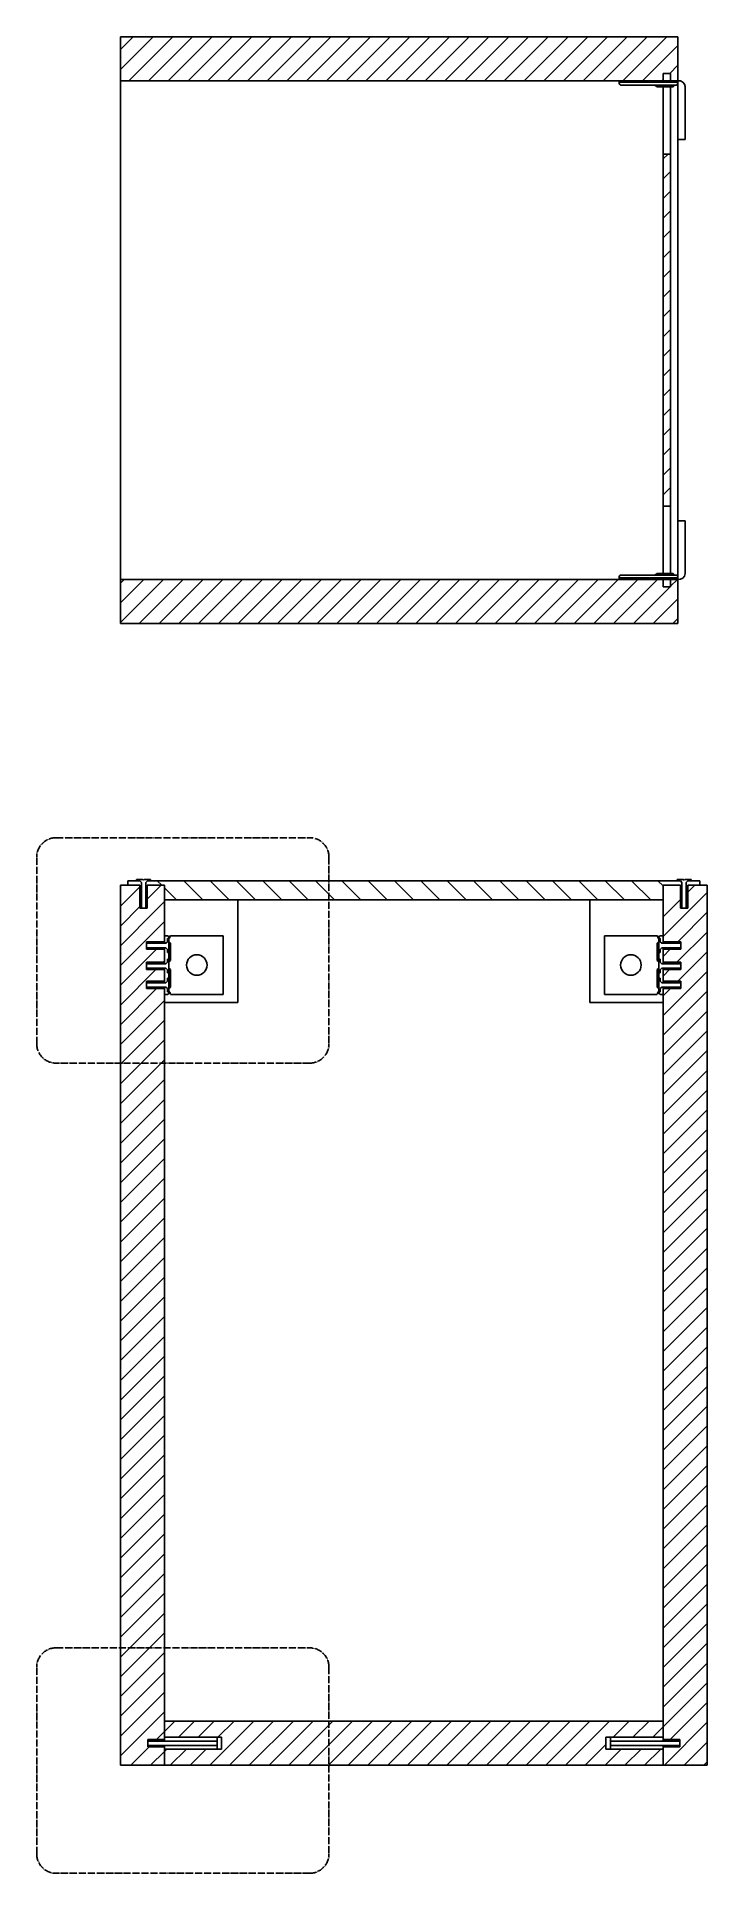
# Model space of a CAD drawing. Header units: millimetres. Extents: x -1061 to 8262, y 78 to 3828.
# Drawn here: x 4370 to 4827, y 831 to 2083 of the extents above; entities that cross this region are included whole.
import ezdxf

# ---------------------------------------------------------------- set-up
doc = ezdxf.new("R2010")
doc.units = ezdxf.units.MM
doc.linetypes.add('ACAD_ISO04W100', pattern=[30, 24, -3, 0, -3])
for name, color, linetype in [('IF-DETL', 4, 'Continuous'), ('IF-FURN', 7, 'Continuous'), ('Layer1', 1, 'Continuous'), ('Layer2', 8, 'Continuous'), ('linee sezione', 3, 'ACAD_ISO04W100')]:
    doc.layers.add(name, color=color, linetype=linetype)

msp = doc.modelspace()

# ---------------------------------------------------------------- hatches: boundary and pattern name
at = {"layer": 'IF-DETL'}
h = msp.add_hatch(dxfattribs=at)
h.set_pattern_fill('ANSI31', color=256, scale=4, angle=90)
h.set_pattern_definition([(135, (-1293.643, -1224.641), (-8.980256, -8.980256), [])])
h.paths.add_polyline_path([(4796.5, 1504.4), (4808.2, 1504.4), (4808.2, 1488.7), (4809.3, 1488.7), (4809.3, 1506.2), (4808.2, 1507.4), (4806.1, 1507.4), (4568.7, 1507.4), (4568.7, 1494.4), (4796.5, 1494.4)])
h.paths.add_polyline_path([(4568.7, 1507.4), (4447, 1507.4), (4447, 1507.4), (4444.9, 1507.4), (4443.8, 1506.2), (4443.8, 1488.7), (4444.8, 1488.7), (4444.8, 1504.4), (4456.5, 1504.4), (4456.5, 1494.4), (4568.7, 1494.4)])
at = {"layer": 'IF-FURN'}
h = msp.add_hatch(dxfattribs=at)
h.set_pattern_fill('ANSI31', color=256, scale=3)
h.set_pattern_definition([(45, (979.264, 755.095), (-6.735192, 6.735192), [])])
h.paths.add_polyline_path([(4806.5, 1682.8), (4806.5, 1712.8), (4801.5, 1712.8), (4801.5, 1707.8), (4796.5, 1707.8), (4796.5, 1712.8), (4426.5, 1712.8), (4426.5, 1682.8)])
h.paths.add_polyline_path([(4796.5, 2052.8), (4796.5, 2057.8), (4801.5, 2057.8), (4801.5, 2052.8), (4806.5, 2052.8), (4806.5, 2082.8), (4426.5, 2082.8), (4426.5, 2052.8)])
h.paths.add_polyline_path([(4801.5, 2002.8), (4796.5, 2002.8), (4796.5, 1762.8), (4801.5, 1762.8)])

# ---------------------------------------------------------------- linework, layer by layer
at = {"layer": 'IF-DETL', "linetype": 'Continuous'}
for p, q in [((4426.5, 1490), (4439.8, 1503.3)), ((4444.8, 1494.8), (4454.4, 1504.4)), ((4813.3, 1499.6), (4818.1, 1504.4)), ((4450.7, 1487.2), (4456.5, 1493.1)), ((4796.5, 1469.3), (4826.5, 1499.4)), ((4796.5, 1482.8), (4808.2, 1494.5)), ((4426.5, 1476.5), (4439.8, 1489.8)), ((4426.5, 1463.1), (4450.7, 1487.2)), ((4426.5, 1449.6), (4456.5, 1479.6)), ((4806.4, 1465.7), (4826.5, 1485.9)), ((4456.1, 1465.7), (4456.6, 1466.2)), ((4805.9, 1451.8), (4826.5, 1472.4)), ((4426.5, 1436.1), (4451.1, 1460.7)), ((4456.3, 1452.4), (4456.6, 1452.7)), ((4796.5, 1455.8), (4801.3, 1460.7)), ((4806.5, 1438.9), (4826.5, 1458.9)), ((4426.5, 1422.6), (4450.7, 1446.8)), ((4455.7, 1451.8), (4456.3, 1452.4)), ((4796.5, 1442.3), (4800.9, 1446.8)), ((4796.5, 1415.5), (4826.5, 1445.5)), ((4426.5, 1409.2), (4451.2, 1433.8)), ((4456.2, 1438.9), (4456.5, 1439.2)), ((4796.5, 1428.9), (4801.4, 1433.8)), ((4796.5, 1402), (4826.5, 1432)), ((4426.5, 1395.7), (4456.6, 1425.7)), ((4796.5, 1388.5), (4826.5, 1418.5)), ((4426.5, 1382.2), (4456.5, 1412.2)), ((4796.5, 1375.1), (4826.5, 1405.1)), ((4426.5, 1368.8), (4456.5, 1398.8)), ((4796.5, 1361.6), (4826.5, 1391.6)), ((4426.5, 1355.3), (4456.5, 1385.3)), ((4796.5, 1348.1), (4826.5, 1378.1)), ((4426.5, 1341.8), (4456.5, 1371.8)), ((4426.5, 1328.3), (4456.5, 1358.3)), ((4796.5, 1334.6), (4826.5, 1364.6)), ((4426.5, 1314.9), (4456.5, 1344.9)), ((4796.5, 1321.2), (4826.5, 1351.2)), ((4426.5, 1301.4), (4456.5, 1331.4)), ((4796.5, 1307.7), (4826.5, 1337.7)), ((4426.5, 1287.9), (4456.5, 1317.9)), ((4796.5, 1294.2), (4826.5, 1324.2)), ((4426.5, 1274.5), (4456.5, 1304.5)), ((4796.5, 1280.8), (4826.5, 1310.8)), ((4426.5, 1261), (4456.5, 1291)), ((4796.5, 1267.3), (4826.5, 1297.3)), ((4426.5, 1247.5), (4456.5, 1277.5)), ((4796.5, 1253.8), (4826.5, 1283.8)), ((4796.5, 1240.4), (4826.5, 1270.4)), ((4426.5, 1234.1), (4456.5, 1264.1)), ((4796.5, 1226.9), (4826.5, 1256.9)), ((4426.5, 1220.6), (4456.5, 1250.6)), ((4796.5, 1213.4), (4826.5, 1243.4)), ((4426.5, 1207.1), (4456.5, 1237.1)), ((4796.5, 1199.9), (4826.5, 1229.9)), ((4426.5, 1193.6), (4456.5, 1223.6)), ((4796.5, 1186.5), (4826.5, 1216.5)), ((4426.5, 1180.2), (4456.5, 1210.2)), ((4796.5, 1173), (4826.5, 1203)), ((4426.5, 1166.7), (4456.5, 1196.7)), ((4796.5, 1159.5), (4826.5, 1189.5)), ((4426.5, 1153.2), (4456.5, 1183.2)), ((4426.5, 1139.8), (4456.5, 1169.8)), ((4796.5, 1146.1), (4826.5, 1176.1)), ((4426.5, 1126.3), (4456.5, 1156.3)), ((4796.5, 1132.6), (4826.5, 1162.6)), ((4426.5, 1112.8), (4456.5, 1142.8)), ((4796.5, 1119.1), (4826.5, 1149.1)), ((4426.5, 1099.4), (4456.5, 1129.4)), ((4796.5, 1105.7), (4826.5, 1135.7)), ((4426.5, 1085.9), (4456.5, 1115.9)), ((4796.5, 1092.2), (4826.5, 1122.2)), ((4426.5, 1072.4), (4456.5, 1102.4)), ((4796.5, 1078.7), (4826.5, 1108.7)), ((4796.5, 1065.2), (4826.5, 1095.2)), ((4426.5, 1058.9), (4456.5, 1088.9)), ((4796.5, 1051.8), (4826.5, 1081.8)), ((4426.5, 1045.5), (4456.5, 1075.5)), ((4796.5, 1038.3), (4826.5, 1068.3)), ((4426.5, 1032), (4456.5, 1062)), ((4796.5, 1024.8), (4826.5, 1054.8)), ((4426.5, 1018.5), (4456.5, 1048.5)), ((4796.5, 1011.4), (4826.5, 1041.4)), ((4426.5, 1005.1), (4456.5, 1035.1)), ((4796.5, 997.9), (4826.5, 1027.9)), ((4426.5, 991.6), (4456.5, 1021.6)), ((4796.5, 984.4), (4826.5, 1014.4)), ((4426.5, 978.1), (4456.5, 1008.1)), ((4426.5, 964.6), (4456.5, 994.6)), ((4796.5, 970.9), (4826.5, 1000.9)), ((4426.5, 951.2), (4456.5, 981.2)), ((4796.5, 957.5), (4826.5, 987.5)), ((4426.5, 937.7), (4456.5, 967.7)), ((4796.5, 944), (4826.5, 974)), ((4426.5, 924.2), (4456.5, 954.2)), ((4789.4, 923.4), (4826.5, 960.5)), ((4426.5, 910.8), (4456.5, 940.8)), ((4801.3, 921.9), (4826.5, 947.1)), ((4451.1, 921.9), (4463.6, 934.4)), ((4466.1, 923.4), (4477.1, 934.4)), ((4479.5, 923.4), (4490.5, 934.4)), ((4487.5, 904.4), (4517.5, 934.4)), ((4493, 923.4), (4504, 934.4)), ((4500.9, 904.4), (4530.9, 934.4)), ((4514.4, 904.4), (4544.4, 934.4)), ((4527.9, 904.4), (4557.9, 934.4)), ((4541.4, 904.4), (4571.4, 934.4)), ((4554.8, 904.4), (4584.8, 934.4)), ((4568.3, 904.4), (4598.3, 934.4)), ((4581.8, 904.4), (4611.8, 934.4)), ((4595.2, 904.4), (4625.2, 934.4)), ((4608.7, 904.4), (4638.7, 934.4)), ((4622.2, 904.4), (4652.2, 934.4)), ((4635.6, 904.4), (4665.6, 934.4)), ((4649.1, 904.4), (4679.1, 934.4)), ((4662.6, 904.4), (4692.6, 934.4)), ((4676.1, 904.4), (4706.1, 934.4)), ((4689.5, 904.4), (4719.5, 934.4)), ((4703, 904.4), (4733, 934.4)), ((4716.5, 904.4), (4746.5, 934.4)), ((4729.9, 904.4), (4759.9, 934.4)), ((4762.4, 923.4), (4773.4, 934.4)), ((4775.9, 923.4), (4786.9, 934.4)), ((4797.3, 904.4), (4826.5, 933.6)), ((4433.6, 904.4), (4446.1, 916.8)), ((4456.5, 913.8), (4458.1, 915.3)), ((4460.5, 904.4), (4471.5, 915.3)), ((4474, 904.4), (4485, 915.3)), ((4743.4, 904.4), (4757.5, 918.5)), ((4756.9, 904.4), (4767.9, 915.3)), ((4770.4, 904.4), (4781.4, 915.3)), ((4783.8, 904.4), (4794.8, 915.3)), ((4810.8, 904.4), (4826.5, 920.1)), ((4447.1, 904.4), (4456.5, 913.8)), ((4456.3, 904.4), (4456.5, 904.6))]:
    msp.add_line(p, q, dxfattribs=at)
at = {"layer": 'IF-FURN'}
for p, q in [((4806.5, 2082.8), (4426.5, 2082.8)), ((4426.5, 2082.8), (4426.5, 1682.8)), ((4426.5, 2082.8), (4426.5, 2052.8)), ((4806.5, 1682.8), (4806.5, 2082.8)), ((4796.5, 2057.8), (4801.5, 2057.8)), ((4796.5, 2057.8), (4796.5, 2052.8)), ((4801.5, 2057.8), (4801.5, 2052.8)), ((4426.5, 2052.8), (4806.5, 2052.8)), ((4456.5, 2052.8), (4466.5, 2052.8)), ((4806.5, 2052.8), (4766.5, 2052.8)), ((4766.5, 2050.8), (4766.5, 2052.8)), ((4806.5, 2051.8), (4766.5, 2051.8)), ((4767.5, 2049.8), (4805.5, 2049.8)), ((4792.4, 2048.6), (4790.7, 2049.8)), ((4803.4, 2048.6), (4792.4, 2048.6)), ((4796.5, 1716.9), (4796.5, 2048.6)), ((4801.5, 1716.9), (4801.5, 2048.6)), ((4804.4, 2049.8), (4803.4, 2048.6)), ((4806.5, 2052.8), (4806.5, 2052.8)), ((4811.5, 2048.8), (4811.5, 2012.8)), ((4811.5, 2012.8), (4806.5, 2012.8)), ((4801.5, 2002.8), (4796.5, 2002.8)), ((4801.5, 1762.8), (4796.5, 1762.8)), ((4811.5, 1752.8), (4806.5, 1752.8)), ((4811.5, 1716.8), (4811.5, 1752.8)), ((4805.5, 1715.8), (4767.5, 1715.8)), ((4792.4, 1716.9), (4790.7, 1715.8)), ((4803.4, 1716.9), (4792.4, 1716.9)), ((4804.4, 1715.8), (4803.4, 1716.9)), ((4426.5, 1682.8), (4426.5, 1712.8)), ((4426.5, 1712.8), (4806.5, 1712.8)), ((4766.5, 1714.8), (4766.5, 1712.8)), ((4806.5, 1713.8), (4766.5, 1713.8)), ((4796.5, 1707.8), (4796.5, 1712.8)), ((4801.5, 1707.8), (4796.5, 1707.8)), ((4801.5, 1707.8), (4801.5, 1712.8)), ((4426.5, 1682.8), (4806.5, 1682.8)), ((4426.5, 1504.4), (4426.5, 904.4)), ((4426.5, 1504.4), (4439.8, 1504.4)), ((4439.8, 1504.4), (4439.8, 1488.7)), ((4444.8, 1488.7), (4444.8, 1504.4)), ((4444.8, 1504.4), (4456.5, 1504.4)), ((4456.5, 1474.4), (4456.5, 1504.4)), ((4456.5, 1493.7), (4456.5, 1504.4)), ((4796.5, 1474.4), (4796.5, 1504.4)), ((4796.5, 1493.7), (4796.5, 1504.4)), ((4796.5, 1504.4), (4808.2, 1504.4)), ((4808.2, 1488.7), (4808.2, 1504.4)), ((4813.3, 1504.4), (4813.3, 1488.7)), ((4813.3, 1504.4), (4826.5, 1504.4)), ((4826.5, 904.4), (4826.5, 1504.4)), ((4439.8, 1488.7), (4444.8, 1488.7)), ((4813.3, 1488.7), (4808.2, 1488.7)), ((4456.6, 1465.7), (4444.4, 1465.7)), ((4444.4, 1465.7), (4444.4, 1460.7)), ((4456.5, 1474.4), (4456.6, 1469.9)), ((4456.6, 1469.9), (4456.6, 1465.7)), ((4796.5, 1474.4), (4796.5, 1469.9)), ((4796.5, 1469.9), (4796.5, 1465.7)), ((4796.5, 1465.7), (4808.6, 1465.7)), ((4808.6, 1465.7), (4808.6, 1460.7)), ((4444.4, 1460.7), (4456.6, 1460.7)), ((4456.6, 1451.8), (4456.6, 1460.7)), ((4808.6, 1460.7), (4796.5, 1460.7)), ((4796.5, 1451.8), (4796.5, 1460.7)), ((4456.6, 1451.8), (4444.4, 1451.8)), ((4444.4, 1451.8), (4444.4, 1446.8)), ((4444.4, 1446.8), (4456.6, 1446.8)), ((4456.6, 1438.9), (4456.6, 1446.8)), ((4796.5, 1451.8), (4808.6, 1451.8)), ((4808.6, 1446.8), (4796.5, 1446.8)), ((4796.5, 1438.9), (4796.5, 1446.8)), ((4808.6, 1451.8), (4808.6, 1446.8)), ((4456.6, 1438.9), (4444.4, 1438.9)), ((4444.4, 1438.9), (4444.4, 1433.8)), ((4444.4, 1433.8), (4456.6, 1433.8)), ((4456.5, 1424.4), (4456.6, 1429.9)), ((4456.6, 1430), (4456.6, 1434.9)), ((4458.6, 1429.9), (4456.6, 1429.9)), ((4794.5, 1429.9), (4796.5, 1429.9)), ((4796.5, 1438.9), (4808.6, 1438.9)), ((4796.5, 1430), (4796.5, 1434.9)), ((4808.6, 1433.8), (4796.5, 1433.8)), ((4796.5, 1424.4), (4796.5, 1429.9)), ((4808.6, 1438.9), (4808.6, 1433.8)), ((4456.5, 921.9), (4456.5, 1424.4)), ((4796.5, 1424.4), (4796.5, 921.9)), ((4796.5, 934.4), (4456.5, 934.4)), ((4456.5, 921.9), (4445.2, 921.9)), ((4445.2, 921.9), (4445.2, 916.8)), ((4445.2, 916.8), (4456.5, 916.8)), ((4486.5, 923.4), (4456.5, 923.4)), ((4456.5, 916.8), (4456.5, 904.4)), ((4456.5, 915.3), (4486.5, 915.3)), ((4495.5, 923.4), (4486.5, 923.4)), ((4486.5, 915.3), (4495.5, 915.4)), ((4495.5, 923.4), (4492.5, 923.4)), ((4492.5, 915.4), (4495.5, 915.4)), ((4495.5, 915.4), (4495.5, 923.4)), ((4757.5, 923.4), (4760.5, 923.4)), ((4757.5, 915.4), (4757.5, 923.4)), ((4757.5, 923.4), (4766.5, 923.4)), ((4760.5, 915.4), (4757.5, 915.4)), ((4766.5, 915.3), (4757.5, 915.4)), ((4766.5, 923.4), (4796.5, 923.4)), ((4796.5, 915.3), (4766.5, 915.3)), ((4796.5, 921.9), (4807.9, 921.9)), ((4807.9, 916.8), (4796.5, 916.8)), ((4796.5, 916.8), (4796.5, 904.4)), ((4807.9, 921.9), (4807.9, 916.8)), ((4426.5, 904.4), (4826.5, 904.4))]:
    msp.add_line(p, q, dxfattribs=at)
at = {"layer": 'IF-FURN', "linetype": 'Continuous'}
for p, q in [((4426.5, 1503.5), (4427.4, 1504.4)), ((4824.2, 904.4), (4826.5, 906.7))]:
    msp.add_line(p, q, dxfattribs=at)
at = {"layer": 'IF-FURN'}
for centre, radius, start, end in [((4768, 2051.3), 1.58, 198.4349, 251.5651), ((4805, 2051.3), 1.58, 288.4349, 341.5651), ((4807, 2048.3), 4.53, 6.3402, 96.3402), ((4768, 1714.3), 1.58, 108.4349, 161.5651), ((4805, 1714.3), 1.58, 18.4349, 71.5651), ((4807, 1717.3), 4.53, 263.6598, 353.6598)]:
    msp.add_arc(centre, radius, start, end, dxfattribs=at)
at = {"layer": 'Layer1'}
for p, q in [((4506.5, 1424.4), (4506.5, 1494.4)), ((4746.5, 1494.4), (4746.5, 1424.4)), ((4506.5, 1424.4), (4456.5, 1424.4)), ((4746.5, 1424.4), (4796.5, 1424.4))]:
    msp.add_line(p, q, dxfattribs=at)
at = {"layer": 'Layer2'}
for p, q in [((4431.5, 1507.4), (4431.5, 1504.4)), ((4431.5, 1507.4), (4439.7, 1507.4)), ((4437.6, 1508.3), (4437.6, 1507.4)), ((4439.7, 1507.4), (4440.8, 1506.2)), ((4442.3, 1507.8), (4441.8, 1508.3)), ((4442.8, 1508.3), (4442.3, 1507.8)), ((4444.9, 1507.4), (4443.8, 1506.2)), ((4447, 1507.4), (4444.9, 1507.4)), ((4808.2, 1507.4), (4444.9, 1507.4)), ((4447, 1508.3), (4447, 1507.4)), ((4447, 1507.4), (4806.1, 1507.4)), ((4806.1, 1507.4), (4447, 1507.4)), ((4806.1, 1508.3), (4806.1, 1507.4)), ((4806.1, 1507.4), (4808.2, 1507.4)), ((4808.2, 1507.4), (4809.3, 1506.2)), ((4810.2, 1508.3), (4810.8, 1507.8)), ((4810.8, 1507.8), (4811.3, 1508.3)), ((4813.4, 1507.4), (4812.2, 1506.2)), ((4813.4, 1507.4), (4821.5, 1507.4)), ((4815.5, 1508.3), (4815.5, 1507.4)), ((4821.5, 1507.4), (4821.5, 1504.4)), ((4456.5, 1494.4), (4796.5, 1494.4)), ((4440.8, 1488.7), (4443.8, 1488.7)), ((4812.2, 1488.7), (4809.3, 1488.7)), ((4456.6, 1469.9), (4458.6, 1469.9)), ((4456.6, 1465.7), (4456.6, 1464.7)), ((4458.7, 1465.8), (4457.5, 1464.7)), ((4459.6, 1467.9), (4458.7, 1467.9)), ((4458.7, 1467.9), (4458.7, 1465.8)), ((4459.6, 1468.9), (4459.6, 1430.9)), ((4459.6, 1465.9), (4460.7, 1464.9)), ((4496.6, 1469.9), (4460.6, 1469.9)), ((4496.6, 1429.9), (4496.6, 1469.9)), ((4756.5, 1469.9), (4792.5, 1469.9)), ((4756.5, 1429.9), (4756.5, 1469.9)), ((4793.5, 1465.9), (4792.3, 1464.9)), ((4793.5, 1468.9), (4793.5, 1430.9)), ((4793.5, 1467.9), (4794.4, 1467.9)), ((4794.4, 1467.9), (4794.4, 1465.8)), ((4794.4, 1465.8), (4795.6, 1464.7)), ((4796.5, 1469.9), (4794.5, 1469.9)), ((4796.5, 1465.7), (4796.5, 1464.7)), ((4456.6, 1461.7), (4456.6, 1460.7)), ((4458.7, 1460.6), (4457.5, 1461.7)), ((4458.7, 1458.5), (4458.7, 1460.6)), ((4459.6, 1458.5), (4458.7, 1458.5)), ((4459.6, 1454), (4458.7, 1454)), ((4458.7, 1454), (4458.7, 1451.9)), ((4460.7, 1452.9), (4459.6, 1452)), ((4460.7, 1464.9), (4460.7, 1452.9)), ((4792.3, 1464.9), (4792.3, 1452.9)), ((4792.3, 1452.9), (4793.5, 1452)), ((4793.5, 1458.5), (4794.4, 1458.5)), ((4793.5, 1454), (4794.4, 1454)), ((4794.4, 1460.6), (4795.6, 1461.7)), ((4794.4, 1458.5), (4794.4, 1460.6)), ((4794.4, 1454), (4794.4, 1451.9)), ((4796.5, 1461.7), (4796.5, 1460.7)), ((4456.6, 1451.8), (4456.6, 1450.8)), ((4456.6, 1446.8), (4456.6, 1447.8)), ((4458.7, 1451.9), (4457.5, 1450.8)), ((4458.7, 1446.7), (4457.5, 1447.8)), ((4458.7, 1444.6), (4458.7, 1446.7)), ((4459.6, 1444.6), (4458.7, 1444.6)), ((4459.6, 1441), (4458.7, 1441)), ((4458.7, 1441), (4458.7, 1439)), ((4460.7, 1446.9), (4459.6, 1447.8)), ((4460.7, 1434.9), (4460.7, 1446.9)), ((4792.3, 1446.9), (4793.5, 1447.8)), ((4792.3, 1434.9), (4792.3, 1446.9)), ((4793.5, 1444.6), (4794.4, 1444.6)), ((4793.5, 1441), (4794.4, 1441)), ((4794.4, 1451.9), (4795.6, 1450.8)), ((4794.4, 1446.7), (4795.6, 1447.8)), ((4794.4, 1444.6), (4794.4, 1446.7)), ((4794.4, 1441), (4794.4, 1439)), ((4796.5, 1451.8), (4796.5, 1450.8)), ((4796.5, 1446.8), (4796.5, 1447.8)), ((4456.6, 1438.9), (4456.6, 1437.8)), ((4456.6, 1433.8), (4456.6, 1434.9)), ((4458.6, 1429.9), (4456.6, 1429.9)), ((4458.7, 1439), (4457.5, 1437.8)), ((4458.7, 1433.8), (4457.5, 1434.9)), ((4458.7, 1431.7), (4458.7, 1433.8)), ((4459.6, 1431.7), (4458.7, 1431.7)), ((4459.6, 1433.9), (4460.7, 1434.9)), ((4460.6, 1429.9), (4496.6, 1429.9)), ((4792.5, 1429.9), (4756.5, 1429.9)), ((4793.5, 1433.9), (4792.3, 1434.9)), ((4793.5, 1431.7), (4794.4, 1431.7)), ((4794.4, 1439), (4795.6, 1437.8)), ((4794.4, 1433.8), (4795.6, 1434.9)), ((4794.4, 1431.7), (4794.4, 1433.8)), ((4794.5, 1429.9), (4796.5, 1429.9)), ((4796.5, 1438.9), (4796.5, 1437.8)), ((4456.5, 920.7), (4456.5, 921.9)), ((4456.5, 920.7), (4492.5, 920.7)), ((4486.5, 917.9), (4456.5, 917.8)), ((4456.5, 916.8), (4456.5, 917.8)), ((4486.5, 917.9), (4492.5, 917.9)), ((4492.5, 923.4), (4492.5, 915.4)), ((4760.5, 923.4), (4760.5, 915.4)), ((4760.5, 920.7), (4796.5, 920.7)), ((4766.5, 917.9), (4760.5, 917.9)), ((4766.5, 917.9), (4796.5, 917.8)), ((4796.5, 920.7), (4796.5, 921.9)), ((4796.5, 916.8), (4796.5, 917.8))]:
    msp.add_line(p, q, dxfattribs=at)
for points in [[(4441.8, 1508.3), (4437.6, 1508.3)], [(4440.8, 1506.2), (4440.8, 1488.7)], [(4447, 1508.3), (4442.8, 1508.3)], [(4443.8, 1488.7), (4443.8, 1506.2)], [(4806.1, 1508.3), (4810.2, 1508.3)], [(4809.3, 1488.7), (4809.3, 1506.2)], [(4811.3, 1508.3), (4815.5, 1508.3)], [(4812.2, 1506.2), (4812.2, 1488.7)], [(4457.5, 1464.7), (4444.4, 1464.7)], [(4444.4, 1461.7), (4457.5, 1461.7)], [(4795.6, 1464.7), (4808.6, 1464.7)], [(4808.6, 1461.7), (4795.6, 1461.7)], [(4457.5, 1450.8), (4444.4, 1450.8)], [(4444.4, 1447.8), (4457.5, 1447.8)], [(4795.6, 1450.8), (4808.6, 1450.8)], [(4808.6, 1447.8), (4795.6, 1447.8)], [(4457.5, 1437.8), (4444.4, 1437.8)], [(4444.4, 1434.9), (4457.5, 1434.9)], [(4795.6, 1437.8), (4808.6, 1437.8)], [(4808.6, 1434.9), (4795.6, 1434.9)], [(4445.2, 920.7), (4456.5, 920.7)], [(4456.5, 917.8), (4445.2, 917.8)], [(4807.9, 920.7), (4796.5, 920.7)], [(4796.5, 917.8), (4807.9, 917.8)]]:
    msp.add_lwpolyline(points, dxfattribs=at)
for centre in [(4478.6, 1449.9), (4774.5, 1449.9)]:
    msp.add_circle(centre, 7, dxfattribs=at)
for centre, radius, start, end in [((4458.1, 1468.4), 1.58, 18.4349, 71.5651), ((4458.1, 1469.9), 2.48, 306.6335, 0.9247), ((4795, 1469.9), 2.48, 179.0753, 233.3665), ((4795, 1468.4), 1.58, 108.4349, 161.5651), ((4458.1, 1431.4), 1.58, 288.4349, 341.5651), ((4458.1, 1430), 2.48, 359.0753, 52.2054), ((4795, 1430), 2.48, 127.7946, 180.9247), ((4795, 1431.4), 1.58, 198.4349, 251.5651)]:
    msp.add_arc(centre, radius, start, end, dxfattribs=at)
at = {"layer": 'linee sezione', "ltscale": 0.2}
for points in [[(4382.7, 1536.7), (4555.5, 1536.7, -0.414214), (4568.7, 1523.5), (4568.7, 1396.2, -0.414214), (4555.5, 1383), (4382.7, 1383, -0.414214), (4369.5, 1396.2), (4369.5, 1523.5, -0.414214)], [(4382.7, 984.4), (4555.5, 984.4, -0.414214), (4568.7, 971.2), (4568.7, 843.9, -0.414214), (4555.5, 830.7), (4382.7, 830.7, -0.414214), (4369.5, 843.9), (4369.5, 971.2, -0.414214)]]:
    msp.add_lwpolyline(points, format="xyb", close=True, dxfattribs=at)

doc.saveas('drawing.dxf')
